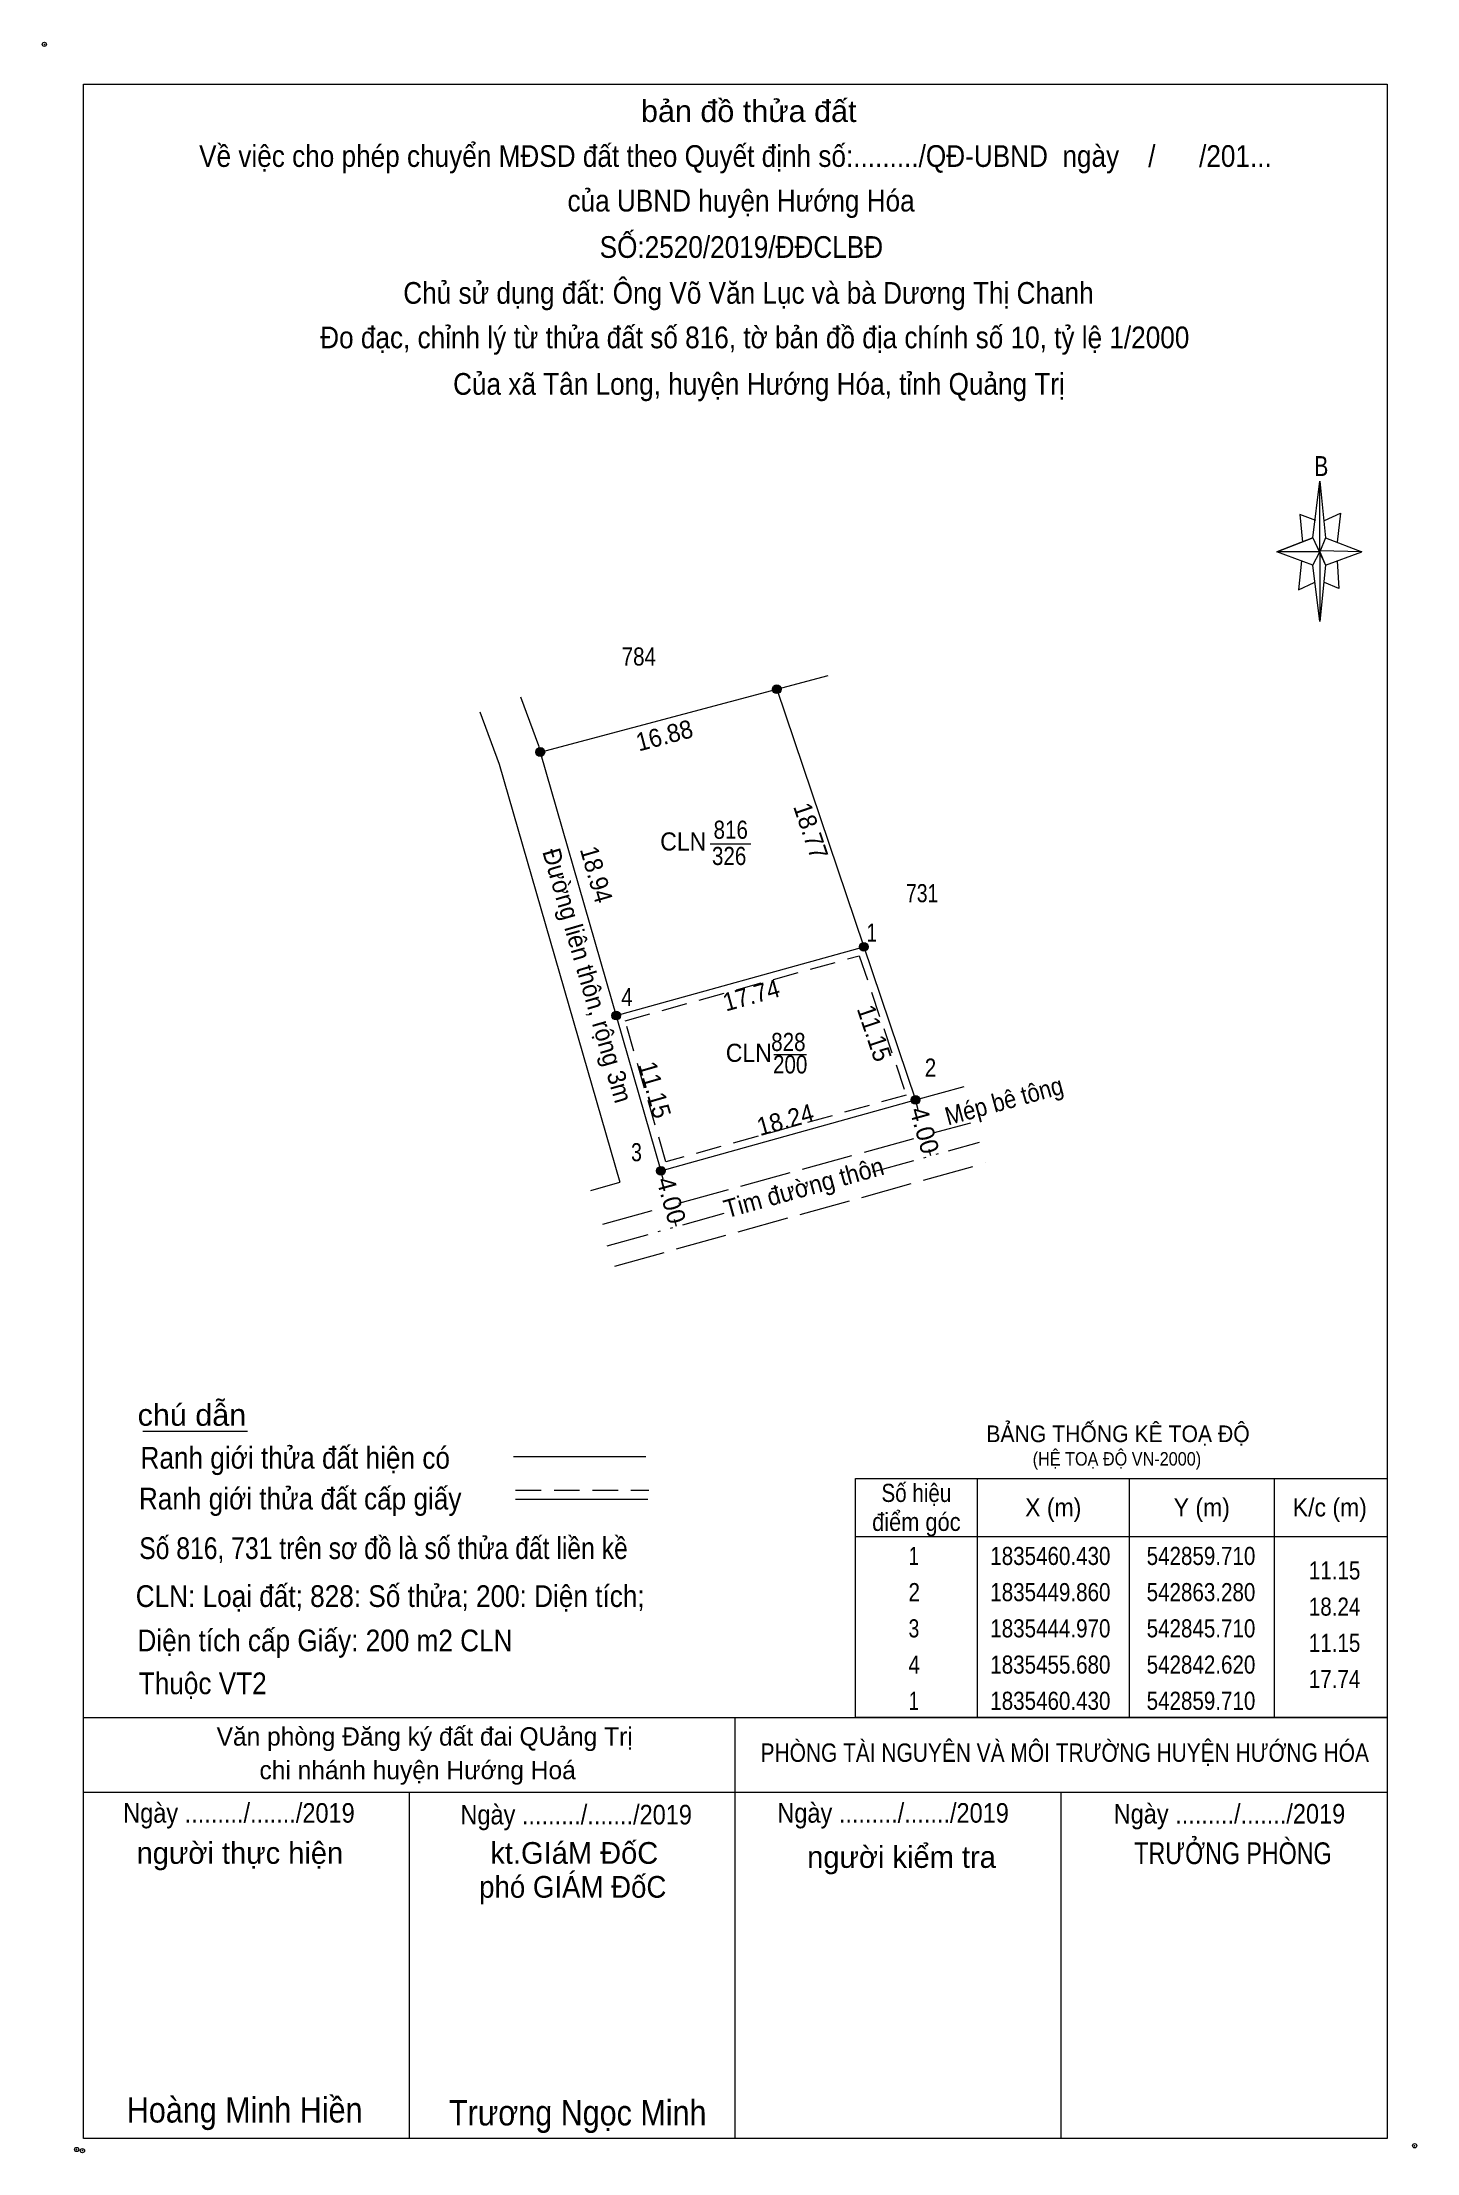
# Model space of a CAD drawing. Header units: metres. Extents: x 536817 to 552672, y 1822447 to 1839668.
# Drawn here: x 543007.6 to 543102.5, y 1835374.3 to 1835520 of the extents above; entities that cross this region are included whole.
import ezdxf
from ezdxf.enums import TextEntityAlignment as Align

# ---------------------------------------------------------------- set-up
doc = ezdxf.new("R2010")
doc.units = ezdxf.units.M
doc.header["$LTSCALE"] = 0.59
doc.header["$PDMODE"] = 32
doc.header["$PDSIZE"] = 0.295
for name, pattern in [('DASH_DOUBLE_DOT', [9.2, 5, -1.2, 0.3, -1.2, 0.3, -1.2]), ('LONG_DASHED', [7.5, 6, -1.5]), ('MEDIUM_DASHED', [4.5, 3, -1.5])]:
    doc.linetypes.add(name, pattern=pattern)
for name, color, linetype, lineweight in [('1', 7, 'MEDIUM_DASHED', 13), ('10', 7, 'Continuous', 13), ('17', 7, 'Continuous', 13), ('36', 7, 'Continuous', 13), ('5', 7, 'Continuous', 13), ('6', 7, 'Continuous', 13), ('63', 7, 'Continuous', 13)]:
    doc.layers.add(name, color=color, linetype=linetype, lineweight=lineweight)

msp = doc.modelspace()

# ---------------------------------------------------------------- texts
at = {"layer": '1'}
for s, width, p in [('784', 0.85, (543048.77, 1835476.98)), ('816', 0.85, (543055.115, 1835465.02)), ('CLN', 0.95, (543051.835, 1835464.21)), ('326', 0.85, (543055.005, 1835463.21)), ('731', 0.8, (543068.33, 1835460.64)), ('828', 0.85, (543059.095, 1835450.37)), ('CLN', 0.95, (543056.365, 1835449.62)), ('200', 0.85, (543059.22, 1835448.82))]:
    msp.add_text(s, height=1.25, dxfattribs=dict(at, width=width)).set_placement(p, align=Align.CENTER)
for s, height, width, p in [('BẢNG THỐNG KÊ TOẠ ĐỘ ', 1.15, 0.95, (543072.76, 1835423.37)), ('(HỆ TOẠ ĐỘ VN-2000)', 0.93, 0.9, (543075.96, 1835421.75))]:
    msp.add_text(s, height=height, dxfattribs=dict(at, width=width)).set_placement(p)
at = {"layer": '5'}
for s, height, width, p in [('bản đồ thửa đất', 1.5, 1.05, (543056.36, 1835514.5)), ('Về việc cho phép chuyển MĐSD đất theo Quyết định số:........./QĐ-UBND  ngày    /      /201...', 1.5, 0.9, (543055.44, 1835511.4)), ('của UBND huyện Hướng Hóa', 1.5, 0.9, (543055.83, 1835508.32)), ('SỐ:2520/2019/ĐĐCLBĐ', 1.5, 0.9, (543055.85, 1835505.12)), ('Chủ sử dụng đất: Ông Võ Văn Lục và bà Dương Thị Chanh', 1.5, 0.9, (543056.34, 1835501.95)), ('Đo đạc, chỉnh lý từ thửa đất số 816, tờ bản đồ địa chính số 10, tỷ lệ 1/2000', 1.5, 0.9, (543056.775, 1835498.88)), ('Của xã Tân Long, huyện Hướng Hóa, tỉnh Quảng Trị', 1.5, 0.9, (543057.065, 1835495.67)), ('B', 1.377, 0.8, (543095.88, 1835490.06)), ('Ngày ........./......./2019', 1.35, 0.9, (543021.165, 1835397.1)), ('Ngày ........./......./2019', 1.35, 0.9, (543044.445, 1835396.98)), ('Ngày ........./......./2019', 1.35, 0.9, (543066.325, 1835397.1)), ('Ngày ........./......./2019', 1.35, 0.9, (543089.545, 1835397.04)), ('TRƯỞNG PHÒNG', 1.5, 0.8, (543089.785, 1835394.24)), ('phó GIÁM ĐốC', 1.5, 0.95, (543044.21, 1835391.92)), ('Hoàng Minh Hiền', 1.75, 0.9, (543021.56, 1835376.4)), ('Trương Ngọc Minh', 1.75, 0.9, (543044.555, 1835376.2))]:
    msp.add_text(s, height=height, dxfattribs=dict(at, width=width)).set_placement(p, align=Align.CENTER)
for s, p in [('người thực hiện', (543021.23, 1835394.26)), ('kt.GIáM ĐốC', (543044.315, 1835394.26)), ('người kiểm tra', (543066.905, 1835393.98))]:
    msp.add_text(s, height=1.5, dxfattribs=at).set_placement(p, align=Align.CENTER)
at = {"layer": '6'}
for s, width, p in [('chú dẫn', 1.05, (543014.17, 1835424.5)), ('Ranh giới thửa đất hiện có ', 0.9, (543014.37, 1835421.54)), ('Ranh giới thửa đất cấp giấy', 0.9, (543014.26, 1835418.72)), ('Số 816, 731 trên sơ đồ là số thửa đất liền kề', 0.85, (543014.28, 1835415.3)), ('CLN: Loại đất; 828: Số thửa; 200: Diện tích;', 0.9, (543014.04, 1835411.99)), ('Diện tích cấp Giấy: 200 m2 CLN', 0.9, (543014.16, 1835408.93)), ('Thuộc VT2', 0.9, (543014.25, 1835405.97))]:
    msp.add_text(s, height=1.5, dxfattribs=dict(at, width=width)).set_placement(p)
for s, p in [(' Văn phòng Đăng ký đất đai QUảng Trị', (543033.75, 1835402.42)), ('chi nhánh huyện Hướng Hoá', (543033.5, 1835400.1))]:
    msp.add_text(s, height=1.267, dxfattribs=at).set_placement(p, align=Align.CENTER)
at = {"layer": '6', "width": 0.85}
msp.add_text('PHÒNG TÀI NGUYÊN VÀ MÔI TRƯỜNG HUYỆN HƯỚNG HÓA', height=1.27, dxfattribs=at).set_placement((543078.175, 1835401.3), align=Align.CENTER)
at = {"layer": '63'}
for s, rotation, width, p in [('16.88', 14.859, 0.95, (543050.6947, 1835471.5527)), ('18.77', 288.671, 0.95, (543060.052, 1835465.3601)), ('Đường liên thôn, rộng 3m', 286.142, 0.95, (543044.6226, 1835455.4088)), ('18.94', 286.074, 0.95, (543045.2423, 1835462.383)), ('17.74', 15.533, 0.95, (543056.6976, 1835453.623)), ('11.15', 288.662, 0.95, (543064.44, 1835451.405)), ('11.15', 286.094, 0.95, (543049.2758, 1835447.5183)), ('Mép bê tông', 15.387, 0.9, (543074.1442, 1835446.3322)), ('18.24', 15.553, 0.95, (543059.0474, 1835445.0236)), ('Tim đường thôn', 15.541, 0.95, (543060.3225, 1835440.3424))]:
    msp.add_text(s, height=1.25, rotation=rotation, dxfattribs=dict(at, width=width)).set_placement(p, align=Align.CENTER)
for s, width, p in [(' 1', 0.75, (543065.2, 1835457.92)), (' 4', 0.85, (543048.35, 1835453.47)), (' 2', 0.85, (543069.3, 1835448.6)), (' 3', 0.8, (543048.98, 1835442.76)), ('11.15', 0.85, (543098.58, 1835413.89)), ('18.24', 0.85, (543098.58, 1835411.39)), ('11.15', 0.85, (543098.58, 1835408.89)), ('17.74', 0.85, (543098.58, 1835406.39))]:
    msp.add_text(s, height=1.25, dxfattribs=dict(at, width=width)).set_placement(p, align=Align.RIGHT)
for p in [(543067.8932, 1835444.7274), (543050.4132, 1835439.8974)]:
    msp.add_text('4.00', height=1.25, rotation=285.532, dxfattribs=at).set_placement(p, align=Align.CENTER)
for s, width, p in [('Số hiệu', 0.85, (543067.93, 1835419.24)), ('X (m)', 0.95, (543077.38, 1835418.24)), ('Y (m)', 0.95, (543087.635, 1835418.24)), ('K/c (m)', 0.95, (543096.475, 1835418.24)), ('điểm góc', 0.9, (543067.93, 1835417.24)), (' 1', 0.75, (543067.58, 1835414.89)), ('1835460.430', 0.85, (543077.18, 1835414.89)), ('542859.710', 0.85, (543087.58, 1835414.89)), (' 2', 0.85, (543067.585, 1835412.39)), ('1835449.860', 0.85, (543077.18, 1835412.39)), ('542863.280', 0.85, (543087.58, 1835412.39)), (' 3', 0.8, (543067.575, 1835409.89)), ('1835444.970', 0.85, (543077.18, 1835409.89)), ('542845.710', 0.85, (543087.58, 1835409.89)), (' 4', 0.85, (543067.58, 1835407.39)), ('1835455.680', 0.85, (543077.18, 1835407.39)), ('542842.620', 0.85, (543087.58, 1835407.39)), (' 1', 0.75, (543067.58, 1835404.89)), ('1835460.430', 0.85, (543077.18, 1835404.89)), ('542859.710', 0.85, (543087.58, 1835404.89))]:
    msp.add_text(s, height=1.25, dxfattribs=dict(at, width=width)).set_placement(p, align=Align.CENTER)

# ---------------------------------------------------------------- hatches: boundary and pattern name
at = {"layer": '63'}
for points in [[(543058.59, 1835475.34, 1), (543057.99, 1835475.34, 1)], [(543042.27, 1835471.01, 1), (543041.67, 1835471.01, 1)], [(543064.6, 1835457.56, 1), (543064, 1835457.56, 1)], [(543047.51, 1835452.81, 1), (543046.91, 1835452.81, 1)], [(543068.17, 1835446.99, 1), (543067.57, 1835446.99, 1)], [(543050.6, 1835442.1, 1), (543050, 1835442.1, 1)]]:
    msp.add_hatch(color=256, dxfattribs=at).paths.add_polyline_path(points)

# ---------------------------------------------------------------- linework, layer by layer
at = {"layer": '1'}
msp.add_lwpolyline([(543063.98, 1835456.95), (543067.23, 1835447.33), (543050.64, 1835442.71), (543047.83, 1835452.46)], close=True, dxfattribs=at)
at = {"layer": '10'}
for p, q in [((543058.29, 1835475.34), (543061.85, 1835476.28)), ((543040.61, 1835474.81), (543041.84, 1835471.45)), ((543041.97, 1835471.01), (543058.29, 1835475.34)), ((543037.79, 1835473.79), (543039.12, 1835470.16)), ((543041.84, 1835471.45), (543041.97, 1835471.01)), ((543039.12, 1835470.16), (543047.47, 1835441.31)), ((543041.97, 1835471.01), (543050.3, 1835442.1)), ((543047.21, 1835452.81), (543064.3, 1835457.56)), ((543050.3, 1835442.1), (543067.87, 1835446.99)), ((543045.46, 1835440.75), (543047.47, 1835441.31))]:
    msp.add_line(p, q, dxfattribs=at)
at = {"layer": '10', "linetype": 'LONG_DASHED'}
for p, q in [((543069.1, 1835444.71), (543071.68, 1835445.42)), ((543051.54, 1835439.87), (543067.84, 1835444.36)), ((543047.11, 1835435.52), (543072.69, 1835442.64)), ((543046.29, 1835438.42), (543050.27, 1835439.52))]:
    msp.add_line(p, q, dxfattribs=at)
at = {"layer": '10', "linetype": 'DASH_DOUBLE_DOT'}
for p, q in [((543064.92, 1835442.02), (543072.29, 1835444.07)), ((543046.58, 1835436.92), (543055.23, 1835439.33))]:
    msp.add_line(p, q, dxfattribs=at)
at = {"layer": '10'}
msp.add_lwpolyline([(543058.29, 1835475.34), (543067.87, 1835446.99), (543071.22, 1835447.92)], dxfattribs=at)
at = {"layer": '17'}
msp.add_line((543014.52, 1835424.12), (543021.76, 1835424.12), dxfattribs=at)
at = {"layer": '36'}
msp.add_line((543053.7, 1835464.67), (543056.51, 1835464.67), dxfattribs=at)
at = {"layer": '5'}
for p, q in [((543095.3, 1835485.8), (543095.79, 1835489.7)), ((543095.3, 1835483.9), (543092.81, 1835484.82)), ((543096.18, 1835485.8), (543098.69, 1835484.82)), ((543096.18, 1835483.9), (543095.79, 1835480.02)), ((543096.99, 1835484.2), (543097.1, 1835482.3)), ((543097.1, 1835482.3), (543096.11, 1835482.7)), ((543010.43, 1835404.36), (543100.43, 1835404.36)), ((543055.43, 1835375.3), (543055.43, 1835404.36)), ((543010.43, 1835399.2), (543100.43, 1835399.2)), ((543010.43, 1835399.2), (543100.23, 1835399.2)), ((543010.43, 1835399.2), (543100.23, 1835399.2)), ((543010.43, 1835375.3), (543010.43, 1835399.2)), ((543032.93, 1835375.3), (543032.93, 1835399.2)), ((543077.93, 1835375.3), (543077.93, 1835399.2))]:
    msp.add_line(p, q, dxfattribs=at)
for points in [[(543010.43, 1835517.1), (543100.43, 1835517.1), (543100.43, 1835375.3), (543010.43, 1835375.3)], [(543095.79, 1835489.7), (543096.18, 1835485.8), (543095.79, 1835484.82)], [(543095.79, 1835484.82), (543092.81, 1835484.82), (543095.3, 1835485.8), (543096.18, 1835483.9), (543098.69, 1835484.82), (543095.79, 1835484.9)], [(543095.79, 1835484.82), (543095.79, 1835480.02), (543095.3, 1835483.9)]]:
    msp.add_lwpolyline(points, close=True, dxfattribs=at)
for points in [[(543096.11, 1835487), (543097.2, 1835487.5), (543096.99, 1835485.5)], [(543095.5, 1835487), (543094.4, 1835487.4), (543094.59, 1835485.5)], [(543095.79, 1835484.82), (543095.3, 1835485.8), (543092.81, 1835484.82)], [(543095.79, 1835484.82), (543096.18, 1835483.9), (543098.69, 1835484.82)], [(543094.51, 1835484.2), (543094.3, 1835482.2), (543095.39, 1835482.7)], [(543100.43, 1835375.3), (543010.43, 1835375.3), (543010.43, 1835399.2)]]:
    msp.add_lwpolyline(points, dxfattribs=at)
for p in [(543007.73, 1835519.86), (543009.96, 1835374.54), (543010.36, 1835374.46)]:
    msp.add_point(p, dxfattribs=at)
at = {"layer": '6'}
for p, q in [((543040.12, 1835422.38), (543049.26, 1835422.38)), ((543040.26, 1835419.44), (543049.4, 1835419.44)), ((543010.43, 1835404.36), (543100.43, 1835404.36))]:
    msp.add_line(p, q, dxfattribs=at)
at = {"layer": '6', "linetype": 'MEDIUM_DASHED'}
msp.add_line((543040.26, 1835420.06), (543049.46, 1835420.06), dxfattribs=at)
at = {"layer": '6'}
msp.add_point((543102.33, 1835374.8), dxfattribs=at)
at = {"layer": '63'}
for p, q in [((543058.1, 1835450.12), (543060.34, 1835450.12)), ((543068.06, 1835446.3), (543067.87, 1835446.99)), ((543068.94, 1835443.14), (543068.82, 1835443.58)), ((543050.46, 1835441.52), (543050.3, 1835442.1)), ((543051.37, 1835438.25), (543051.24, 1835438.73)), ((543072.13, 1835420.86), (543072.13, 1835404.36)), ((543082.63, 1835420.86), (543082.63, 1835404.36)), ((543092.63, 1835420.86), (543092.63, 1835404.36)), ((543063.73, 1835416.86), (543100.43, 1835416.86))]:
    msp.add_line(p, q, dxfattribs=at)
msp.add_lwpolyline([(543063.73, 1835420.86), (543100.43, 1835420.86), (543100.43, 1835404.36), (543063.73, 1835404.36)], close=True, dxfattribs=at)
for centre in [(543058.29, 1835475.34), (543041.97, 1835471.01), (543064.3, 1835457.56), (543047.21, 1835452.81), (543067.87, 1835446.99), (543050.3, 1835442.1)]:
    msp.add_circle(centre, 0.3, dxfattribs=at)

msp.set_redraw_order([(e.dxf.handle, doc.entitydb.next_handle()) for e in msp.query("TEXT MTEXT ATTDEF DIMENSION ARC_DIMENSION")])  # texts and dimensions are drawn at this point

doc.saveas('drawing.dxf')
